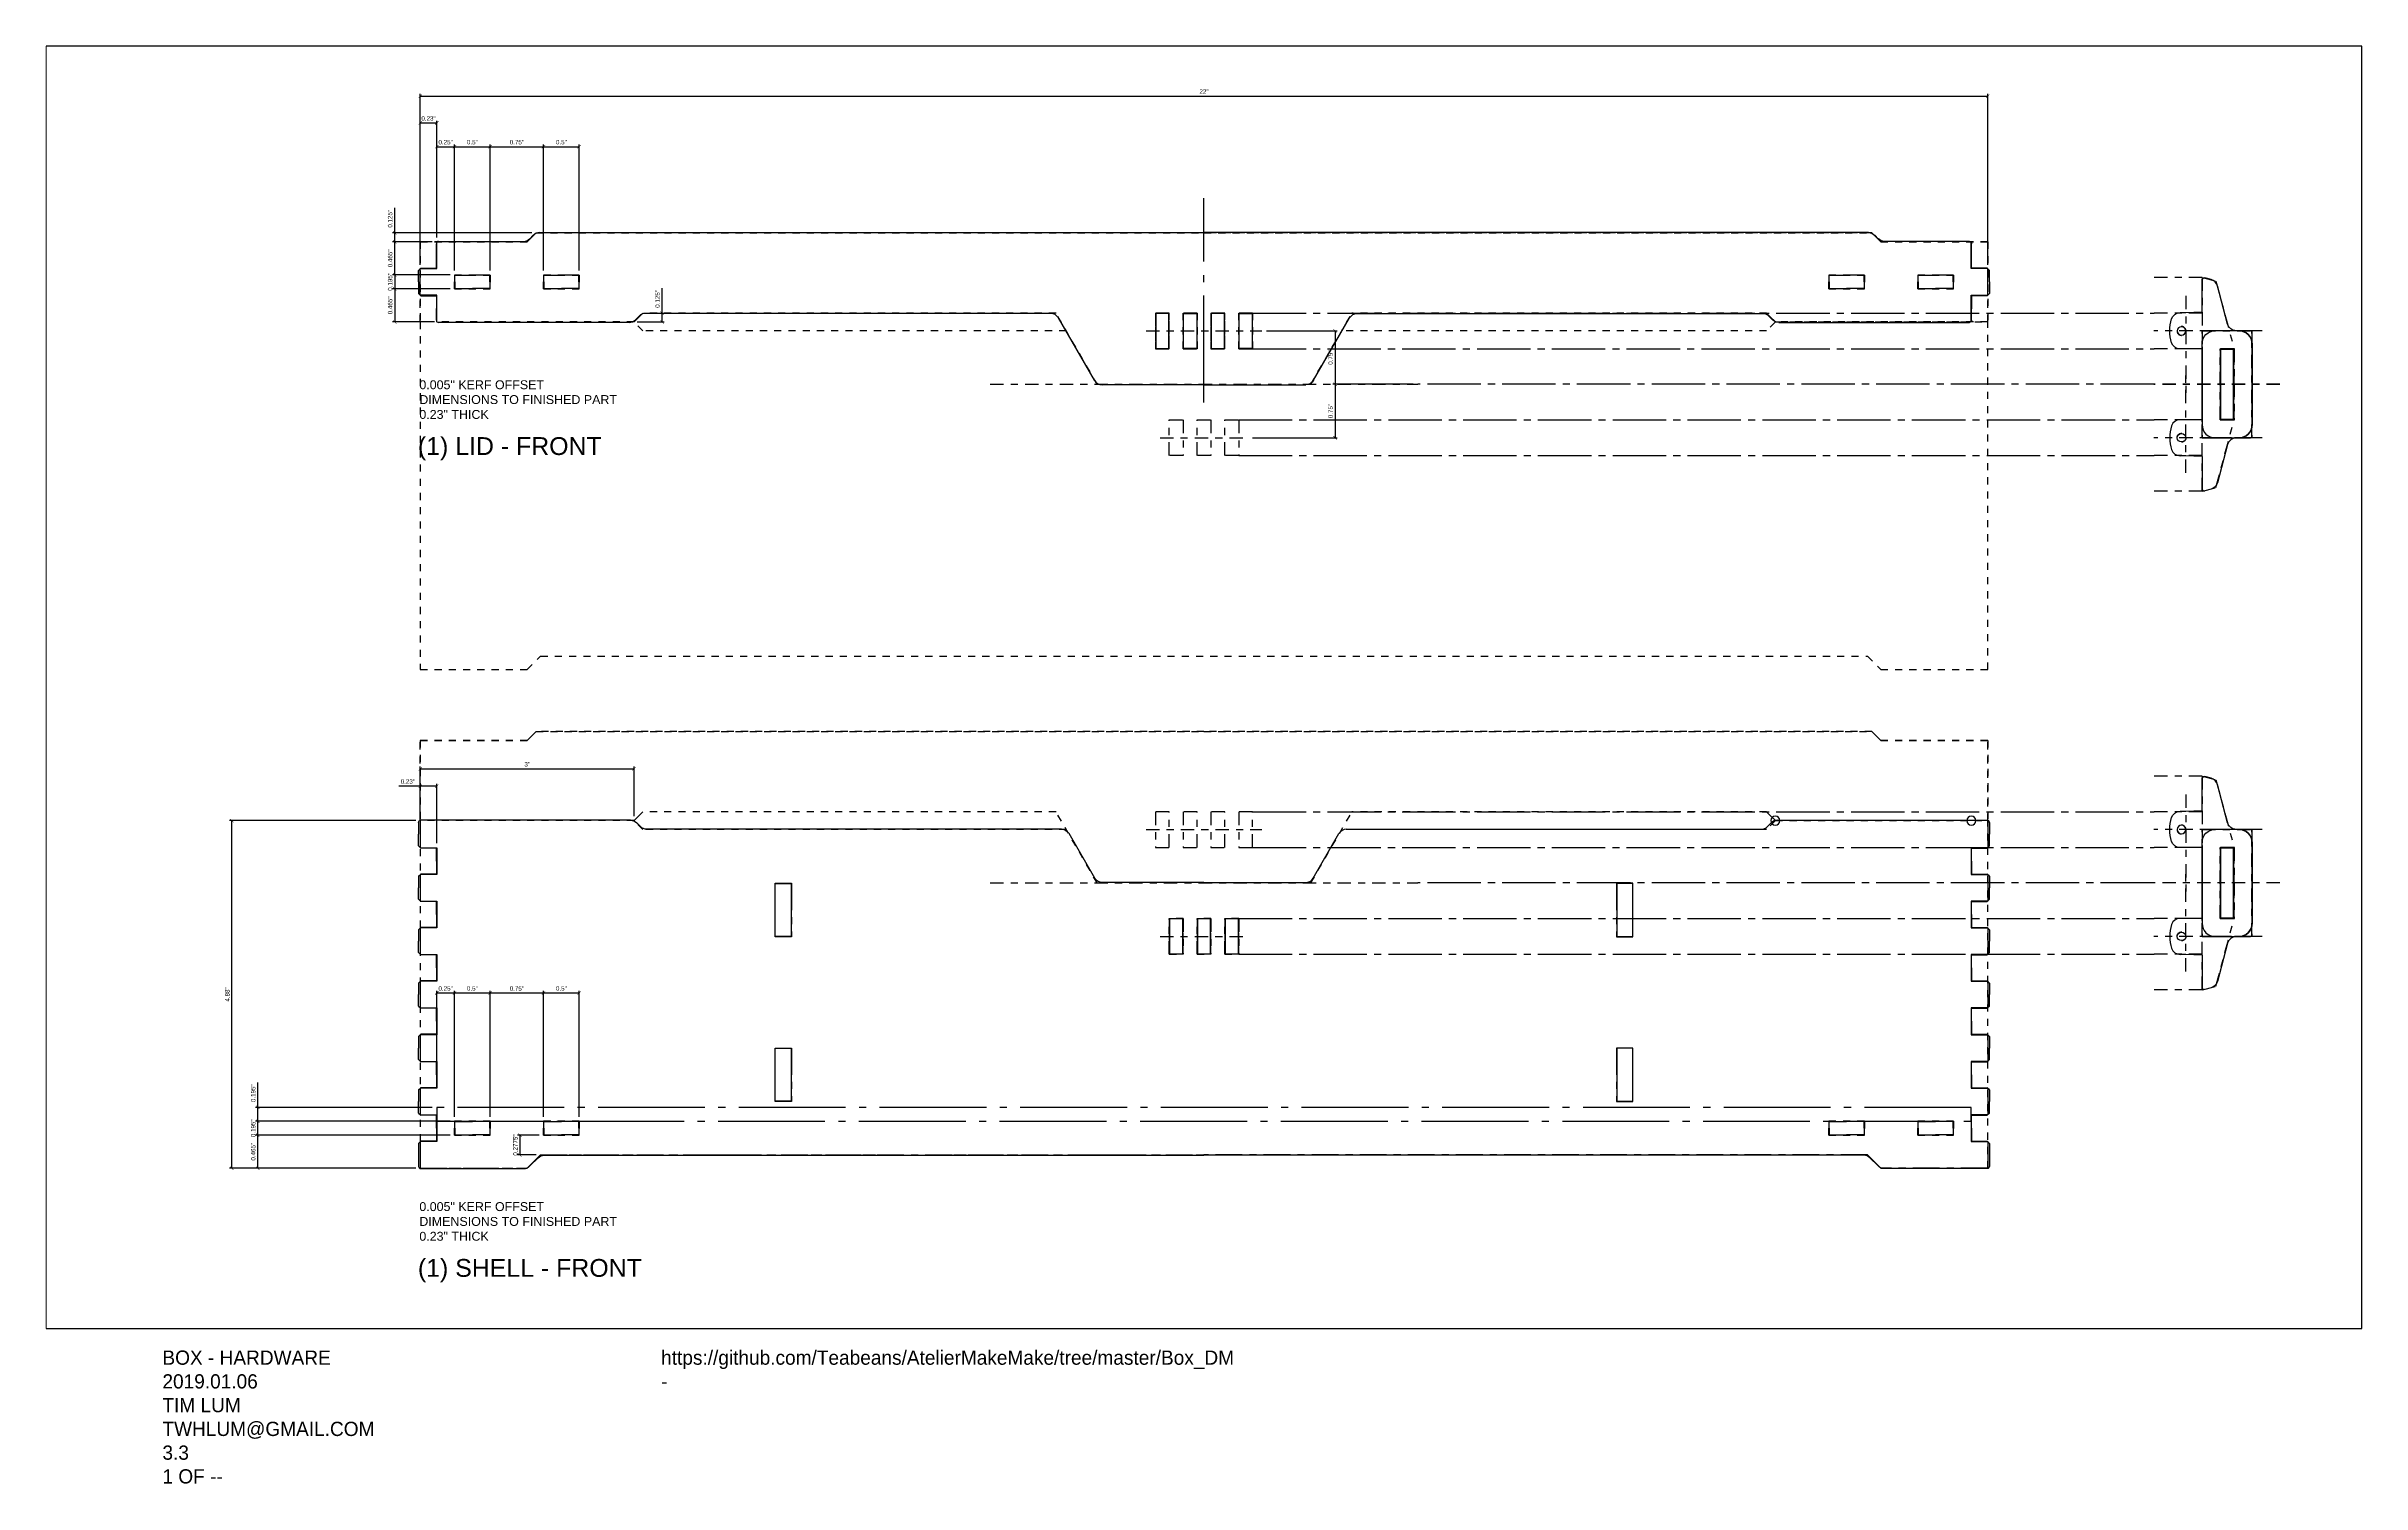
# Paper-space layout 'Elev_Front' of a CAD drawing. Header units: inches. Extents: x 0.8 to 33.2, y 1.1 to 21.2.
# The model-space entities are those that its viewports show. They can reach past a viewport. Long polylines and large blocks are cut down to what shows.
import ezdxf

# ---------------------------------------------------------------- set-up
doc = ezdxf.new("R2010")
doc.units = ezdxf.units.IN
doc.header["$MEASUREMENT"] = 0
doc.linetypes.add('ACAD_ISO04W100', pattern=[30, 24, -3, 0, -3])
doc.linetypes.add('ACAD_ISO07W100', pattern=[3, 0, -3])
doc.layers.get('Defpoints').update_dxf_attribs({"color": 30})
doc.layers.add('ANNO', color=6, linetype='Continuous', lineweight=0)
doc.layers.add('CUT', color=1, linetype='Continuous')
doc.styles.get("Standard").update_dxf_attribs({"font": 'arial.ttf'})
doc.dimstyles.get("Standard").update_dxf_attribs({"dimtxt": 0.0625, "dimasz": 0.046875, "dimexe": 0.03125, "dimexo": 0.0625, "dimgap": 0.03125, "dimtad": 1, "dimdec": 4, "dimdsep": 46, "dimtxsty": 'Standard', "dimblk": 'ARCHTICK', "dimcen": 0.09, "dimadec": 0, "dimazin": 0, "dimtfac": 1, "dimtdec": 4, "dimtofl": 0, "dimtmove": 0, "dimatfit": 3, "dimldrblk": 'DOT', "dimfxl": 1, "dimtolj": 1, "dimtzin": 0, "dimarcsym": 0})

# ---------------------------------------------------------------- blocks, each defined once
blk = doc.blocks.new('BraceHole_Quarter')
at = {"layer": 'CUT', "ltscale": 0.003906}
for p, q in [((-0.25, 0.0935), (0, 0.0935)), ((-0.246, 0), (-0.246, 0.0975))]:
    blk.add_line(p, q, dxfattribs=at)
at = {"layer": 'Defpoints', "linetype": 'ACAD_ISO04W100', "ltscale": 0.003906}
for p, q in [((-0.25, -0.0975), (-0.25, 0.0975)), ((-0.25, 0.0975), (0.25, 0.0975)), ((0.25, 0.0975), (0.25, -0.0975)), ((0.25, -0.0975), (-0.25, -0.0975))]:
    blk.add_line(p, q, dxfattribs=at)
blk = doc.blocks.new('BraceHole')
at = {"color": 0}
blk.add_blockref('BraceHole_Quarter', (0, 0), dxfattribs=at)
at = {"color": 0, "xscale": -1}
blk.add_blockref('BraceHole_Quarter', (0, 0), dxfattribs=at)
at = {"color": 0, "xscale": -1, "rotation": 180}
blk.add_blockref('BraceHole_Quarter', (0, 0), dxfattribs=at)
at = {"color": 0, "rotation": 180}
blk.add_blockref('BraceHole_Quarter', (0, 0), dxfattribs=at)
blk = doc.blocks.new('BraceHoles')
at = {"color": 0}
for p in [(0.5, 0), (1.75, 0)]:
    blk.add_blockref('BraceHole', p, dxfattribs=at)
blk = doc.blocks.new('Dovetail_Half')
for p, q in [((-0.25, 0.21375), (-0.25, 0.375)), ((-0.25, 0.21375), (-0.21875, 0.1825)), ((0, 0.1825), (-0.21875, 0.1825)), ((0, 0), (0, 0.1825))]:
    blk.add_line(p, q)
blk = doc.blocks.new('Bottom_Front_Half')
at = {"layer": 'CUT', "ltscale": 0.015625}
for p, q in [((8.05, 4.885), (10.994, 4.885)), ((1.533, 4.073), (1.894, 4.698)), ((2.002, 4.76), (7.821, 4.76)), ((7.91, 4.797), (7.961, 4.848)), ((11.025, 4.854), (11.025, 4.688)), ((0, 4.01), (1.425, 4.01))]:
    blk.add_line(p, q, dxfattribs=at)
for points in [[(5.793, 3.997), (5.793, 3.253), (6.017, 3.253), (6.017, 3.997)], [(5.793, 1.685), (5.793, 0.941), (6.017, 0.941), (6.017, 1.685)]]:
    blk.add_lwpolyline(points, close=True, dxfattribs=at)
blk.add_lwpolyline([(11.025, 0.188), (11.025, 0.026, -0.414214), (10.994, -0.005), (9.55, -0.005, -0.198912), (9.461, 0.032), (9.347, 0.146, 0.198912), (9.259, 0.183), (0, 0.183)], format="xyb", dxfattribs=at)
for centre, radius, start, end in [((8.05, 4.76), 0.125, 90, 135), ((10.994, 4.854), 0.0312, 0, 90), ((2.002, 4.635), 0.125, 90, 150), ((7.821, 4.885), 0.125, 270, 315), ((1.425, 4.135), 0.125, 270, 330)]:
    blk.add_arc(centre, radius, start, end, dxfattribs=at)
at = {"layer": 'Defpoints', "linetype": 'ACAD_ISO04W100', "ltscale": 0.015625}
for p, q in [((11, 4.88), (11, 4.5)), ((11, 4.5), (10.77, 4.5)), ((10.77, 4.5), (10.77, 4.125)), ((10.77, 4.125), (11, 4.125)), ((11, 4.125), (11, 3.75)), ((11, 3.75), (10.77, 3.75)), ((10.77, 3.75), (10.77, 3.375)), ((10.77, 3.375), (11, 3.375)), ((11, 3.375), (11, 3)), ((11, 3), (10.77, 3)), ((10.77, 3), (10.77, 2.625)), ((10.77, 2.625), (11, 2.625)), ((11, 2.625), (11, 2.25)), ((11, 2.25), (10.77, 2.25)), ((10.77, 2.25), (10.77, 1.875)), ((10.77, 1.875), (11, 1.875)), ((11, 1.875), (11, 1.5)), ((11, 1.5), (10.77, 1.5)), ((10.77, 1.5), (10.77, 1.125)), ((10.77, 1.125), (11, 1.125)), ((11, 1.125), (11, 0.75)), ((11, 0.75), (10.77, 0.75)), ((10.77, 0.75), (10.77, 0.375)), ((10.77, 0.375), (11, 0.375)), ((11, 0.375), (11, 0)), ((9.312, 0.188), (0, 0.188)), ((9.5, 0), (9.312, 0.188)), ((11, 0), (9.5, 0))]:
    blk.add_line(p, q, dxfattribs=at)
for points in [[(5.79, 4), (5.79, 3.25), (6.02, 3.25), (6.02, 4)], [(5.79, 1.688), (5.79, 0.938), (6.02, 0.938), (6.02, 1.688)]]:
    blk.add_lwpolyline(points, close=True, dxfattribs=at)
at = {"xscale": -1}
blk.add_blockref('BraceHoles', (10.77, 0.562), dxfattribs=at)
at = {"layer": 'CUT', "xscale": -1}
for p in [(10.775, 4.313), (10.775, 3.563), (10.775, 2.813), (10.775, 2.063), (10.775, 1.313), (10.775, 0.562)]:
    blk.add_blockref('Dovetail_Half', p, dxfattribs=at)
at = {"layer": 'CUT', "rotation": 180}
for p in [(10.775, 4.313), (10.775, 3.563), (10.775, 2.813), (10.775, 2.063), (10.775, 1.313), (10.775, 0.562)]:
    blk.add_blockref('Dovetail_Half', p, dxfattribs=at)
blk = doc.blocks.new('HingeHole')
at = {"layer": 'CUT', "ltscale": 0.003906}
for p, q in [((-0.0975, 0.495), (0.0975, 0.495)), ((-0.0925, 0), (-0.0925, 0.5)), ((0.0925, 0.5), (0.0925, 0)), ((0.0975, 0.005), (-0.0975, 0.005))]:
    blk.add_line(p, q, dxfattribs=at)
at = {"layer": 'Defpoints', "linetype": 'ACAD_ISO04W100', "ltscale": 0.003906}
for p, q in [((-0.0975, 0), (-0.0975, 0.5)), ((-0.0975, 0.5), (0.0975, 0.5)), ((0.0975, 0.5), (0.0975, 0)), ((0.0975, 0), (-0.0975, 0))]:
    blk.add_line(p, q, dxfattribs=at)
blk = doc.blocks.new('Bottom_Front_Full')
at = {"layer": 'Defpoints'}
for centre in [(-10.77, 4.88), (-8.02, 4.88)]:
    blk.add_circle(centre, 0.0625, dxfattribs=at)
at = {"xscale": -1}
blk.add_blockref('Bottom_Front_Half', (0, 0), dxfattribs=at)
for name, p in [('Bottom_Front_Half', (0, 0)), ('HingeHole', (-0.39, 3.005)), ('HingeHole', (0, 3.005)), ('HingeHole', (0.39, 3.005))]:
    blk.add_blockref(name, p)
blk = doc.blocks.new('Dovetail_Out_Half')
for p, q in [((0.24, 0.1925), (0.24, 0.375)), ((-0.01, 0.16125), (0.02125, 0.1925)), ((-0.01, 0), (-0.01, 0.16125)), ((0.02125, 0.1925), (0.24, 0.1925))]:
    blk.add_line(p, q)
blk = doc.blocks.new('Lid_Front_Half')
at = {"layer": 'CUT'}
for p, q in [((-9.325, 0.005), (0, 0.005)), ((-10.775, -0.313), (-10.775, -0.151)), ((-10.744, -0.12), (-9.554, -0.12)), ((-9.465, -0.083), (-9.414, -0.032)), ((-10.775, -1.224), (-10.775, -1.062)), ((-8.07, -1.255), (-10.744, -1.255)), ((-7.93, -1.167), (-7.981, -1.218)), ((-2.152, -1.13), (-7.841, -1.13)), ((-1.539, -2.068), (-2.044, -1.193)), ((0, -2.13), (-1.431, -2.13))]:
    blk.add_line(p, q, dxfattribs=at)
for centre, radius, start, end in [((-9.325, -0.12), 0.125, 90, 135), ((-10.744, -0.151), 0.0312, 90, 180), ((-9.554, 0.005), 0.125, 270, 315), ((-10.744, -1.224), 0.0312, 180, 270), ((-8.07, -1.13), 0.125, 270, 315), ((-7.841, -1.255), 0.125, 90, 135), ((-2.152, -1.255), 0.125, 30, 90), ((-1.431, -2.005), 0.125, 210, 270)]:
    blk.add_arc(centre, radius, start, end, dxfattribs=at)
at = {"layer": 'Defpoints', "linetype": 'ACAD_ISO04W100', "ltscale": 0.0625}
blk.add_line((0, -2.378), (0, 0.488), dxfattribs=at)
at = {"layer": 'Defpoints', "linetype": 'ACAD_ISO04W100', "ltscale": 0.015625}
for p, q in [((-10.77, -0.5), (-10.77, -0.125)), ((-11, -0.875), (-11, -0.5)), ((-11, -0.5), (-10.77, -0.5)), ((-10.77, -0.875), (-11, -0.875)), ((-10.77, -1.25), (-10.77, -0.875))]:
    blk.add_line(p, q, dxfattribs=at)
at = {"xscale": -1, "rotation": 180}
for name, p in [('BraceHoles', (-10.77, -0.688)), ('HingeHole', (-0.585, -1.125))]:
    blk.add_blockref(name, p, dxfattribs=at)
at = {"rotation": 180}
blk.add_blockref('HingeHole', (-0.195, -1.125), dxfattribs=at)
at = {"layer": 'CUT'}
blk.add_blockref('Dovetail_Out_Half', (-11.015, -0.688), dxfattribs=at)
at = {"layer": 'CUT', "xscale": -1, "rotation": 180}
blk.add_blockref('Dovetail_Out_Half', (-11.015, -0.688), dxfattribs=at)
blk = doc.blocks.new('Lid_Top_Front')
blk.add_blockref('Lid_Front_Half', (0, 1.25))
at = {"xscale": -1}
blk.add_blockref('Lid_Front_Half', (0, 1.25), dxfattribs=at)
blk = doc.blocks.new('_ArchTick')
at = {"color": 0, "linetype": 'ByBlock', "const_width": 0.15}
blk.add_lwpolyline([(-0.5, -0.5), (0.5, 0.5)], dxfattribs=at)
blk = doc.blocks.new('*D1053')
at = {"layer": 'ANNO', "color": 0, "lineweight": -2, "transparency": 16777216}
for p, q in [((1, 47.943), (1, 50.333)), ((1, 50.302), (23, 50.302)), ((23, 47.943), (23, 50.333))]:
    blk.add_line(p, q, dxfattribs=at)
at = {"layer": 'Defpoints', "color": 0, "transparency": 16777216}
for p in [(23, 50.302), (1, 47.88), (23, 47.88)]:
    blk.add_point(p, dxfattribs=at)
at = {"layer": 'ANNO', "color": 0, "lineweight": -2, "transparency": 16777216, "xscale": 0.046875, "yscale": 0.046875, "zscale": 0.046875, "rotation": 180}
blk.add_blockref('_ArchTick', (1, 50.302), dxfattribs=at)
at = {"layer": 'ANNO', "color": 0, "lineweight": -2, "transparency": 16777216, "xscale": 0.046875, "yscale": 0.046875, "zscale": 0.046875}
blk.add_blockref('_ArchTick', (23, 50.302), dxfattribs=at)
at = {"layer": 'ANNO', "color": 0, "transparency": 16777216, "insert": (12, 50.365), "char_height": 0.0625, "attachment_point": 5}
blk.add_mtext('\\A1;22"', dxfattribs=at)
blk = doc.blocks.new('_Dot')
at = {"color": 0, "linetype": 'ByBlock', "lineweight": -2}
blk.add_line((-0.5, 0), (-1, 0), dxfattribs=at)
at = {"color": 0, "linetype": 'ByBlock', "const_width": 0.5}
blk.add_lwpolyline([(-0.25, 0, 1), (0.25, 0, 1)], format="xyb", close=True, dxfattribs=at)
blk = doc.blocks.new('*D1054')
at = {"layer": 'ANNO', "color": 0, "lineweight": -2, "transparency": 16777216}
for p, q in [((1, 47.941), (1, 49.955)), ((1, 49.924), (1.23, 49.924)), ((1.23, 48.318), (1.23, 49.955))]:
    blk.add_line(p, q, dxfattribs=at)
at = {"layer": 'Defpoints', "color": 0, "transparency": 16777216}
for p in [(1.23, 49.924), (1.23, 48.255), (1, 47.879)]:
    blk.add_point(p, dxfattribs=at)
at = {"layer": 'ANNO', "color": 0, "lineweight": -2, "transparency": 16777216, "xscale": 0.046875, "yscale": 0.046875, "zscale": 0.046875, "rotation": 180}
blk.add_blockref('_ArchTick', (1, 49.924), dxfattribs=at)
at = {"layer": 'ANNO', "color": 0, "lineweight": -2, "transparency": 16777216, "xscale": 0.046875, "yscale": 0.046875, "zscale": 0.046875}
blk.add_blockref('_ArchTick', (1.23, 49.924), dxfattribs=at)
at = {"layer": 'ANNO', "color": 0, "transparency": 16777216, "insert": (1.115, 49.987), "char_height": 0.0625, "attachment_point": 5}
blk.add_mtext('\\A1;0.23"', dxfattribs=at)
blk = doc.blocks.new('*D1055')
at = {"layer": 'ANNO', "color": 0, "lineweight": -2, "transparency": 16777216}
for p, q in [((1.23, 48.318), (1.23, 49.622)), ((1.23, 49.591), (1.48, 49.591)), ((1.48, 47.853), (1.48, 49.622))]:
    blk.add_line(p, q, dxfattribs=at)
at = {"layer": 'Defpoints', "color": 0, "transparency": 16777216}
for p in [(1.48, 49.591), (1.23, 48.255), (1.48, 47.79)]:
    blk.add_point(p, dxfattribs=at)
at = {"layer": 'ANNO', "color": 0, "lineweight": -2, "transparency": 16777216, "xscale": 0.046875, "yscale": 0.046875, "zscale": 0.046875, "rotation": 180}
blk.add_blockref('_ArchTick', (1.23, 49.591), dxfattribs=at)
at = {"layer": 'ANNO', "color": 0, "lineweight": -2, "transparency": 16777216, "xscale": 0.046875, "yscale": 0.046875, "zscale": 0.046875}
blk.add_blockref('_ArchTick', (1.48, 49.591), dxfattribs=at)
at = {"layer": 'ANNO', "color": 0, "transparency": 16777216, "insert": (1.355, 49.654), "char_height": 0.0625, "attachment_point": 5}
blk.add_mtext('\\A1;0.25"', dxfattribs=at)
blk = doc.blocks.new('*D1056')
at = {"layer": 'ANNO', "color": 0, "lineweight": -2, "transparency": 16777216}
for p, q in [((1.48, 47.853), (1.48, 49.622)), ((1.48, 49.591), (1.98, 49.591)), ((1.98, 47.853), (1.98, 49.622))]:
    blk.add_line(p, q, dxfattribs=at)
at = {"layer": 'Defpoints', "color": 0, "transparency": 16777216}
for p in [(1.98, 49.591), (1.48, 47.79), (1.98, 47.79)]:
    blk.add_point(p, dxfattribs=at)
at = {"layer": 'ANNO', "color": 0, "lineweight": -2, "transparency": 16777216, "xscale": 0.046875, "yscale": 0.046875, "zscale": 0.046875, "rotation": 180}
blk.add_blockref('_ArchTick', (1.48, 49.591), dxfattribs=at)
at = {"layer": 'ANNO', "color": 0, "lineweight": -2, "transparency": 16777216, "xscale": 0.046875, "yscale": 0.046875, "zscale": 0.046875}
blk.add_blockref('_ArchTick', (1.98, 49.591), dxfattribs=at)
at = {"layer": 'ANNO', "color": 0, "transparency": 16777216, "insert": (1.73, 49.654), "char_height": 0.0625, "attachment_point": 5}
blk.add_mtext('\\A1;0.5"', dxfattribs=at)
blk = doc.blocks.new('*D1057')
at = {"layer": 'ANNO', "color": 0, "lineweight": -2, "transparency": 16777216}
for p, q in [((1.98, 47.853), (1.98, 49.622)), ((1.98, 49.591), (2.73, 49.591)), ((2.73, 47.853), (2.73, 49.622))]:
    blk.add_line(p, q, dxfattribs=at)
at = {"layer": 'Defpoints', "color": 0, "transparency": 16777216}
for p in [(2.73, 49.591), (1.98, 47.79), (2.73, 47.79)]:
    blk.add_point(p, dxfattribs=at)
at = {"layer": 'ANNO', "color": 0, "lineweight": -2, "transparency": 16777216, "xscale": 0.046875, "yscale": 0.046875, "zscale": 0.046875, "rotation": 180}
blk.add_blockref('_ArchTick', (1.98, 49.591), dxfattribs=at)
at = {"layer": 'ANNO', "color": 0, "lineweight": -2, "transparency": 16777216, "xscale": 0.046875, "yscale": 0.046875, "zscale": 0.046875}
blk.add_blockref('_ArchTick', (2.73, 49.591), dxfattribs=at)
at = {"layer": 'ANNO', "color": 0, "transparency": 16777216, "insert": (2.355, 49.654), "char_height": 0.0625, "attachment_point": 5}
blk.add_mtext('\\A1;0.75"', dxfattribs=at)
blk = doc.blocks.new('*D1058')
at = {"layer": 'ANNO', "color": 0, "lineweight": -2, "transparency": 16777216}
for p, q in [((2.73, 47.853), (2.73, 49.622)), ((2.73, 49.591), (3.23, 49.591)), ((3.23, 47.853), (3.23, 49.622))]:
    blk.add_line(p, q, dxfattribs=at)
at = {"layer": 'Defpoints', "color": 0, "transparency": 16777216}
for p in [(3.23, 49.591), (2.73, 47.79), (3.23, 47.79)]:
    blk.add_point(p, dxfattribs=at)
at = {"layer": 'ANNO', "color": 0, "lineweight": -2, "transparency": 16777216, "xscale": 0.046875, "yscale": 0.046875, "zscale": 0.046875, "rotation": 180}
blk.add_blockref('_ArchTick', (2.73, 49.591), dxfattribs=at)
at = {"layer": 'ANNO', "color": 0, "lineweight": -2, "transparency": 16777216, "xscale": 0.046875, "yscale": 0.046875, "zscale": 0.046875}
blk.add_blockref('_ArchTick', (3.23, 49.591), dxfattribs=at)
at = {"layer": 'ANNO', "color": 0, "transparency": 16777216, "insert": (2.98, 49.654), "char_height": 0.0625, "attachment_point": 5}
blk.add_mtext('\\A1;0.5"', dxfattribs=at)
blk = doc.blocks.new('*D1059')
at = {"layer": 'ANNO', "color": 0, "lineweight": -2, "transparency": 16777216}
for p, q in [((1.417, 47.79), (0.608, 47.79)), ((0.64, 47.79), (0.64, 47.595)), ((1.417, 47.595), (0.608, 47.595))]:
    blk.add_line(p, q, dxfattribs=at)
at = {"layer": 'Defpoints', "color": 0, "transparency": 16777216}
for p in [(1.48, 47.79), (0.64, 47.595), (1.48, 47.595)]:
    blk.add_point(p, dxfattribs=at)
at = {"layer": 'ANNO', "color": 0, "lineweight": -2, "transparency": 16777216, "xscale": 0.046875, "yscale": 0.046875, "zscale": 0.046875}
for p, rotation in [((0.64, 47.79), 90), ((0.64, 47.595), 270)]:
    blk.add_blockref('_ArchTick', p, dxfattribs=dict(at, rotation=rotation))
at = {"layer": 'ANNO', "color": 0, "transparency": 16777216, "insert": (0.576, 47.693), "char_height": 0.0625, "attachment_point": 5, "rotation": 90}
blk.add_mtext('\\A1;0.195"', dxfattribs=at)
blk = doc.blocks.new('*D1060')
at = {"layer": 'ANNO', "color": 0, "lineweight": -2, "transparency": 16777216}
for p, q in [((1.417, 47.595), (0.608, 47.595)), ((0.64, 47.595), (0.64, 47.13)), ((1.167, 47.13), (0.608, 47.13))]:
    blk.add_line(p, q, dxfattribs=at)
at = {"layer": 'Defpoints', "color": 0, "transparency": 16777216}
for p in [(1.48, 47.595), (0.64, 47.13), (1.23, 47.13)]:
    blk.add_point(p, dxfattribs=at)
at = {"layer": 'ANNO', "color": 0, "lineweight": -2, "transparency": 16777216, "xscale": 0.046875, "yscale": 0.046875, "zscale": 0.046875}
for p, rotation in [((0.64, 47.595), 90), ((0.64, 47.13), 270)]:
    blk.add_blockref('_ArchTick', p, dxfattribs=dict(at, rotation=rotation))
at = {"layer": 'ANNO', "color": 0, "transparency": 16777216, "insert": (0.576, 47.363), "char_height": 0.0625, "attachment_point": 5, "rotation": 90}
blk.add_mtext('\\A1;0.465"', dxfattribs=at)
blk = doc.blocks.new('*D1061')
at = {"layer": 'ANNO', "color": 0, "lineweight": -2, "transparency": 16777216}
for p, q in [((1.167, 48.255), (0.608, 48.255)), ((0.64, 47.79), (0.64, 48.255)), ((1.417, 47.79), (0.608, 47.79))]:
    blk.add_line(p, q, dxfattribs=at)
at = {"layer": 'Defpoints', "color": 0, "transparency": 16777216}
for p in [(0.64, 48.255), (1.23, 48.255), (1.48, 47.79)]:
    blk.add_point(p, dxfattribs=at)
at = {"layer": 'ANNO', "color": 0, "lineweight": -2, "transparency": 16777216, "xscale": 0.046875, "yscale": 0.046875, "zscale": 0.046875}
for p, rotation in [((0.64, 48.255), 90), ((0.64, 47.79), 270)]:
    blk.add_blockref('_ArchTick', p, dxfattribs=dict(at, rotation=rotation))
at = {"layer": 'ANNO', "color": 0, "transparency": 16777216, "insert": (0.576, 48.023), "char_height": 0.0625, "attachment_point": 5, "rotation": 90}
blk.add_mtext('\\A1;0.465"', dxfattribs=at)
blk = doc.blocks.new('Clasp_Footprint')
at = {"layer": 'Defpoints', "linetype": 'ACAD_ISO04W100', "ltscale": 0.007812}
for p, q in [((-0.8125, 0.75), (0.8125, 0.75)), ((-3, 0), (3, 0)), ((-0.6175, -0.75), (0.6175, -0.75))]:
    blk.add_line(p, q, dxfattribs=at)
for points in [[(-0.4875, 1), (-0.6825, 1), (-0.6825, 0.5), (-0.4875, 0.5), (-0.4875, 1)], [(-0.0975, 1), (-0.2925, 1), (-0.2925, 0.5), (-0.0975, 0.5), (-0.0975, 1)], [(0.2925, 1), (0.0975, 1), (0.0975, 0.5), (0.2925, 0.5), (0.2925, 1)], [(0.6825, 1), (0.4875, 1), (0.4875, 0.5), (0.6825, 0.5), (0.6825, 1)], [(-0.2925, -1), (-0.4875, -1), (-0.4875, -0.5), (-0.2925, -0.5), (-0.2925, -1)], [(0.0975, -1), (-0.0975, -1), (-0.0975, -0.5), (0.0975, -0.5), (0.0975, -1)], [(0.4875, -1), (0.2925, -1), (0.2925, -0.5), (0.4875, -0.5), (0.4875, -1)]]:
    blk.add_lwpolyline(points, dxfattribs=at)
blk = doc.blocks.new('Elev_Front_Guide')
at = {"layer": 'Defpoints', "linetype": 'ACAD_ISO07W100', "ltscale": 0.015625}
for p, q in [((-11, 6.005), (-9.5, 6.005)), ((-11, 4.88), (-11, 6.005)), ((-9.5, 6.005), (-11, 6.005)), ((-11, 6.005), (-11, 4.88)), ((-9.5, 6.005), (-9.375, 6.13)), ((-9.375, 6.13), (-9.5, 6.005)), ((-9.375, 6.13), (0, 6.13)), ((0, 6.13), (-9.375, 6.13)), ((0, 6.13), (9.375, 6.13)), ((9.375, 6.13), (0, 6.13)), ((9.375, 6.13), (9.5, 6.005)), ((9.5, 6.005), (9.375, 6.13)), ((9.5, 6.005), (11, 6.005)), ((11, 6.005), (9.5, 6.005)), ((11, 6.005), (11, 4.88)), ((11, 4.88), (11, 6.005)), ((-8, 4.88), (-11, 4.88)), ((-11, 4.88), (-11, 0)), ((-7.875, 5.005), (-8, 4.88)), ((-8, 4.88), (-7.875, 5.005)), ((-7.875, 4.755), (-8, 4.88)), ((-2.077, 5.005), (-7.875, 5.005)), ((-1.5, 4.005), (-2.077, 5.005)), ((1.5, 4.005), (2.077, 5.005)), ((7.895, 5.005), (2.077, 5.005)), ((8.02, 4.88), (7.895, 5.005)), ((7.895, 5.005), (8.02, 4.88)), ((8.02, 4.88), (7.895, 4.755)), ((11, 4.88), (8.02, 4.88)), ((8.02, 4.88), (11, 4.88)), ((11, 4.88), (8.02, 4.88)), ((11, 0), (11, 4.88)), ((-1.933, 4.755), (-7.875, 4.755)), ((7.895, 4.755), (1.933, 4.755)), ((-11, 0), (-9.5, 0)), ((-9.5, 0), (-9.312, 0.188)), ((-9.312, 0.188), (9.312, 0.188)), ((9.312, 0.188), (9.5, 0)), ((9.5, 0), (11, 0))]:
    blk.add_line(p, q, dxfattribs=at)
blk.add_blockref('Clasp_Footprint', (0, 4.005))
blk = doc.blocks.new('*D1066')
at = {"layer": 'ANNO', "color": 0, "lineweight": -2, "transparency": 16777216}
for p, q in [((0.64, 48.38), (0.64, 48.731)), ((2.563, 48.38), (0.608, 48.38)), ((1.167, 48.255), (0.608, 48.255)), ((0.64, 48.255), (0.64, 48.38))]:
    blk.add_line(p, q, dxfattribs=at)
at = {"layer": 'Defpoints', "color": 0, "transparency": 16777216}
for p in [(0.64, 48.38), (1.23, 48.255), (2.625, 48.38)]:
    blk.add_point(p, dxfattribs=at)
at = {"layer": 'ANNO', "color": 0, "lineweight": -2, "transparency": 16777216, "xscale": 0.046875, "yscale": 0.046875, "zscale": 0.046875}
for p, rotation in [((0.64, 48.38), 90), ((0.64, 48.255), 270)]:
    blk.add_blockref('_ArchTick', p, dxfattribs=dict(at, rotation=rotation))
at = {"layer": 'ANNO', "color": 0, "transparency": 16777216, "insert": (0.576, 48.579), "char_height": 0.0625, "attachment_point": 5, "rotation": 90}
blk.add_mtext('\\A1;0.125"', dxfattribs=at)
blk = doc.blocks.new('*D1067')
at = {"layer": 'ANNO', "color": 0, "lineweight": -2, "transparency": 16777216}
for p, q in [((4.393, 47.255), (4.393, 47.606)), ((4.043, 47.13), (4.424, 47.13)), ((4.167, 47.255), (4.424, 47.255)), ((4.393, 47.13), (4.393, 47.255))]:
    blk.add_line(p, q, dxfattribs=at)
at = {"layer": 'Defpoints', "color": 0, "transparency": 16777216}
for p in [(3.98, 47.13), (4.105, 47.255), (4.393, 47.255)]:
    blk.add_point(p, dxfattribs=at)
at = {"layer": 'ANNO', "color": 0, "lineweight": -2, "transparency": 16777216, "xscale": 0.046875, "yscale": 0.046875, "zscale": 0.046875}
for p, rotation in [((4.393, 47.255), 90), ((4.393, 47.13), 270)]:
    blk.add_blockref('_ArchTick', p, dxfattribs=dict(at, rotation=rotation))
at = {"layer": 'ANNO', "color": 0, "transparency": 16777216, "insert": (4.33, 47.454), "char_height": 0.0625, "attachment_point": 5, "rotation": 90}
blk.add_mtext('\\A1;0.125"', dxfattribs=at)
blk = doc.blocks.new('*D1068')
at = {"layer": 'ANNO', "color": 0, "lineweight": -2, "transparency": 16777216}
for p, q in [((12.875, 47.005), (13.871, 47.005)), ((13.84, 47.005), (13.84, 46.255)), ((14.937, 46.255), (13.808, 46.255))]:
    blk.add_line(p, q, dxfattribs=at)
at = {"layer": 'Defpoints', "color": 0, "transparency": 16777216}
for p in [(12.812, 47.005), (13.84, 46.255), (15, 46.255)]:
    blk.add_point(p, dxfattribs=at)
at = {"layer": 'ANNO', "color": 0, "lineweight": -2, "transparency": 16777216, "xscale": 0.046875, "yscale": 0.046875, "zscale": 0.046875}
for p, rotation in [((13.84, 47.005), 90), ((13.84, 46.255), 270)]:
    blk.add_blockref('_ArchTick', p, dxfattribs=dict(at, rotation=rotation))
at = {"layer": 'ANNO', "color": 0, "transparency": 16777216, "insert": (13.776, 46.63), "char_height": 0.0625, "attachment_point": 5, "rotation": 90}
blk.add_mtext('\\A1;0.75"', dxfattribs=at)
blk = doc.blocks.new('*D1069')
at = {"layer": 'ANNO', "color": 0, "lineweight": -2, "transparency": 16777216}
for p, q in [((14.937, 46.255), (13.808, 46.255)), ((13.84, 46.255), (13.84, 45.505)), ((12.68, 45.505), (13.871, 45.505))]:
    blk.add_line(p, q, dxfattribs=at)
at = {"layer": 'Defpoints', "color": 0, "transparency": 16777216}
for p in [(15, 46.255), (12.617, 45.505), (13.84, 45.505)]:
    blk.add_point(p, dxfattribs=at)
at = {"layer": 'ANNO', "color": 0, "lineweight": -2, "transparency": 16777216, "xscale": 0.046875, "yscale": 0.046875, "zscale": 0.046875}
for p, rotation in [((13.84, 46.255), 90), ((13.84, 45.505), 270)]:
    blk.add_blockref('_ArchTick', p, dxfattribs=dict(at, rotation=rotation))
at = {"layer": 'ANNO', "color": 0, "transparency": 16777216, "insert": (13.776, 45.88), "char_height": 0.0625, "attachment_point": 5, "rotation": 90}
blk.add_mtext('\\A1;0.75"', dxfattribs=at)
blk = doc.blocks.new('*D1070')
at = {"layer": 'ANNO', "color": 0, "lineweight": -2, "transparency": 16777216}
for p, q in [((0.937, 40.13), (-1.677, 40.13)), ((-1.646, 35.25), (-1.646, 40.13)), ((0.937, 35.25), (-1.677, 35.25))]:
    blk.add_line(p, q, dxfattribs=at)
at = {"layer": 'Defpoints', "color": 0, "transparency": 16777216}
for p in [(-1.646, 40.13), (1, 40.13), (1, 35.25)]:
    blk.add_point(p, dxfattribs=at)
at = {"layer": 'ANNO', "color": 0, "lineweight": -2, "transparency": 16777216, "xscale": 0.046875, "yscale": 0.046875, "zscale": 0.046875}
for p, rotation in [((-1.646, 40.13), 90), ((-1.646, 35.25), 270)]:
    blk.add_blockref('_ArchTick', p, dxfattribs=dict(at, rotation=rotation))
at = {"layer": 'ANNO', "color": 0, "transparency": 16777216, "insert": (-1.709, 37.69), "char_height": 0.0625, "attachment_point": 5, "rotation": 90}
blk.add_mtext('\\A1;4.88"', dxfattribs=at)
blk = doc.blocks.new('*D1071')
at = {"layer": 'ANNO', "color": 0, "lineweight": -2, "transparency": 16777216}
for p, q in [((1.417, 35.715), (-1.313, 35.715)), ((-1.282, 35.25), (-1.282, 35.715)), ((0.938, 35.25), (-1.313, 35.25))]:
    blk.add_line(p, q, dxfattribs=at)
at = {"layer": 'Defpoints', "color": 0, "transparency": 16777216}
for p in [(-1.282, 35.715), (1.48, 35.715), (1, 35.25)]:
    blk.add_point(p, dxfattribs=at)
at = {"layer": 'ANNO', "color": 0, "lineweight": -2, "transparency": 16777216, "xscale": 0.046875, "yscale": 0.046875, "zscale": 0.046875}
for p, rotation in [((-1.282, 35.715), 90), ((-1.282, 35.25), 270)]:
    blk.add_blockref('_ArchTick', p, dxfattribs=dict(at, rotation=rotation))
at = {"layer": 'ANNO', "color": 0, "transparency": 16777216, "insert": (-1.345, 35.482), "char_height": 0.0625, "attachment_point": 5, "rotation": 90}
blk.add_mtext('\\A1;0.465"', dxfattribs=at)
blk = doc.blocks.new('*D1072')
at = {"layer": 'ANNO', "color": 0, "lineweight": -2, "transparency": 16777216}
for p, q in [((1.417, 35.91), (-1.313, 35.91)), ((-1.282, 35.715), (-1.282, 35.91)), ((1.417, 35.715), (-1.313, 35.715))]:
    blk.add_line(p, q, dxfattribs=at)
at = {"layer": 'Defpoints', "color": 0, "transparency": 16777216}
for p in [(-1.282, 35.91), (1.48, 35.91), (1.48, 35.715)]:
    blk.add_point(p, dxfattribs=at)
at = {"layer": 'ANNO', "color": 0, "lineweight": -2, "transparency": 16777216, "xscale": 0.046875, "yscale": 0.046875, "zscale": 0.046875}
for p, rotation in [((-1.282, 35.91), 90), ((-1.282, 35.715), 270)]:
    blk.add_blockref('_ArchTick', p, dxfattribs=dict(at, rotation=rotation))
at = {"layer": 'ANNO', "color": 0, "transparency": 16777216, "insert": (-1.345, 35.812), "char_height": 0.0625, "attachment_point": 5, "rotation": 90}
blk.add_mtext('\\A1;0.195"', dxfattribs=at)
blk = doc.blocks.new('*D1073')
at = {"layer": 'ANNO', "color": 0, "lineweight": -2, "transparency": 16777216}
for p, q in [((2.667, 35.715), (2.366, 35.715)), ((2.625, 35.438), (2.366, 35.438)), ((2.397, 35.715), (2.397, 35.438))]:
    blk.add_line(p, q, dxfattribs=at)
at = {"layer": 'Defpoints', "color": 0, "transparency": 16777216}
for p in [(2.397, 35.438), (2.688, 35.438), (2.73, 35.715)]:
    blk.add_point(p, dxfattribs=at)
at = {"layer": 'ANNO', "color": 0, "lineweight": -2, "transparency": 16777216, "xscale": 0.046875, "yscale": 0.046875, "zscale": 0.046875}
for p, rotation in [((2.397, 35.715), 90), ((2.397, 35.438), 270)]:
    blk.add_blockref('_ArchTick', p, dxfattribs=dict(at, rotation=rotation))
at = {"layer": 'ANNO', "color": 0, "transparency": 16777216, "insert": (2.334, 35.576), "char_height": 0.0625, "attachment_point": 5, "rotation": 90}
blk.add_mtext('\\A1;0.2775"', dxfattribs=at)
blk = doc.blocks.new('*D1074')
at = {"layer": 'ANNO', "color": 0, "lineweight": -2, "transparency": 16777216}
for p, q in [((-1.282, 36.105), (-1.282, 36.456)), ((1.168, 36.105), (-1.313, 36.105)), ((-1.282, 35.91), (-1.282, 36.105)), ((1.417, 35.91), (-1.313, 35.91))]:
    blk.add_line(p, q, dxfattribs=at)
at = {"layer": 'Defpoints', "color": 0, "transparency": 16777216}
for p in [(-1.282, 36.105), (1.23, 36.105), (1.48, 35.91)]:
    blk.add_point(p, dxfattribs=at)
at = {"layer": 'ANNO', "color": 0, "lineweight": -2, "transparency": 16777216, "xscale": 0.046875, "yscale": 0.046875, "zscale": 0.046875}
for p, rotation in [((-1.282, 36.105), 90), ((-1.282, 35.91), 270)]:
    blk.add_blockref('_ArchTick', p, dxfattribs=dict(at, rotation=rotation))
at = {"layer": 'ANNO', "color": 0, "transparency": 16777216, "insert": (-1.345, 36.304), "char_height": 0.0625, "attachment_point": 5, "rotation": 90}
blk.add_mtext('\\A1;0.195"', dxfattribs=at)
blk = doc.blocks.new('*D1075')
at = {"layer": 'ANNO', "color": 0, "lineweight": -2, "transparency": 16777216}
for p, q in [((1, 40.193), (1, 40.647)), ((1.23, 39.812), (1.23, 40.647)), ((1, 40.615), (0.697, 40.615)), ((1.23, 40.615), (1, 40.615))]:
    blk.add_line(p, q, dxfattribs=at)
at = {"layer": 'Defpoints', "color": 0, "transparency": 16777216}
for p in [(1, 40.615), (1, 40.13), (1.23, 39.75)]:
    blk.add_point(p, dxfattribs=at)
at = {"layer": 'ANNO', "color": 0, "lineweight": -2, "transparency": 16777216, "xscale": 0.046875, "yscale": 0.046875, "zscale": 0.046875, "rotation": 180}
blk.add_blockref('_ArchTick', (1, 40.615), dxfattribs=at)
at = {"layer": 'ANNO', "color": 0, "lineweight": -2, "transparency": 16777216, "xscale": 0.046875, "yscale": 0.046875, "zscale": 0.046875}
blk.add_blockref('_ArchTick', (1.23, 40.615), dxfattribs=at)
at = {"layer": 'ANNO', "color": 0, "transparency": 16777216, "insert": (0.825, 40.679), "char_height": 0.0625, "attachment_point": 5}
blk.add_mtext('\\A1;0.23"', dxfattribs=at)
blk = doc.blocks.new('*D1076')
at = {"layer": 'ANNO', "color": 0, "lineweight": -2, "transparency": 16777216}
for p, q in [((1, 40.193), (1, 40.889)), ((1, 40.858), (4, 40.858)), ((4, 40.193), (4, 40.889))]:
    blk.add_line(p, q, dxfattribs=at)
at = {"layer": 'Defpoints', "color": 0, "transparency": 16777216}
for p in [(4, 40.858), (1, 40.13), (4, 40.13)]:
    blk.add_point(p, dxfattribs=at)
at = {"layer": 'ANNO', "color": 0, "lineweight": -2, "transparency": 16777216, "xscale": 0.046875, "yscale": 0.046875, "zscale": 0.046875, "rotation": 180}
blk.add_blockref('_ArchTick', (1, 40.858), dxfattribs=at)
at = {"layer": 'ANNO', "color": 0, "lineweight": -2, "transparency": 16777216, "xscale": 0.046875, "yscale": 0.046875, "zscale": 0.046875}
blk.add_blockref('_ArchTick', (4, 40.858), dxfattribs=at)
at = {"layer": 'ANNO', "color": 0, "transparency": 16777216, "insert": (2.5, 40.921), "char_height": 0.0625, "attachment_point": 5}
blk.add_mtext('\\A1;3"', dxfattribs=at)
blk = doc.blocks.new('Latch_Mid')
at = {"layer": 'CUT', "ltscale": 0.007812}
for p, q in [((0.253, 0.919), (0.253, 1.369)), ((0.253, 0.919), (0.49, 0.909)), ((0.48, 0.909), (0.562, 0.909)), ((0.253, 0.403), (0.49, 0.403)), ((0.48, 0.403), (0.562, 0.403))]:
    blk.add_line(p, q, dxfattribs=at)
blk.add_lwpolyline([(0.253, 0.403), (0.253, -0.659, -0.414214), (0.066, -0.847), (-0.261, -0.847, -0.414214), (-0.448, -0.659), (-0.448, 0.472, -0.414214), (-0.261, 0.659), (-0.226, 0.659, 0.339454), (-0.105, 0.752), (0.038, 1.288, -0.267949), (0.127, 1.376), (0.214, 1.4)], format="xyb", dxfattribs=at)
at = {"layer": 'CUT'}
blk.add_lwpolyline([(-0.19, -0.573), (-0.19, 0.386, -0.414214), (-0.174, 0.401), (-0.021, 0.401, -0.414214), (-0.005, 0.386), (-0.005, -0.573, -0.414214), (-0.021, -0.589), (-0.174, -0.589, -0.414214)], format="xyb", close=True, dxfattribs=at)
at = {"layer": 'CUT', "ltscale": 0.003906}
blk.add_circle((0.542, 0.656), 0.0595, dxfattribs=at)
at = {"layer": 'CUT', "ltscale": 0.007812}
for centre, radius, start, end in [((0.222, 1.369), 0.0312, 0, 105), ((0.562, 0.784), 0.125, 18.3655, 90), ((0.177, 0.656), 0.531, 341.6345, 18.3655), ((0.562, 0.528), 0.125, 270, 341.6345)]:
    blk.add_arc(centre, radius, start, end, dxfattribs=at)
at = {"layer": 'Defpoints', "linetype": 'ACAD_ISO04W100', "ltscale": 0.007812}
for p, q in [((0.059, 1.355), (-0.195, 0.406)), ((0.25, 1.406), (0.059, 1.355)), ((0.25, 1.406), (0.25, -0.274)), ((0.25, 1.406), (0.928, 1.406)), ((0.48, 1.147), (0.48, -0.274)), ((-0.59, 0.656), (0.928, 0.656)), ((0.25, 0.906), (0.928, 0.906)), ((0.25, 0.406), (0.928, 0.406)), ((-0.839, -0.094), (0.928, -0.094))]:
    blk.add_line(p, q, dxfattribs=at)
for points in [[(-0.445, -0.844), (-0.445, 0.656), (0.25, 0.656), (0.25, -0.844)], [(-0.195, -0.594), (-0.195, 0.406), (0, 0.406), (0, -0.594)]]:
    blk.add_lwpolyline(points, close=True, dxfattribs=at)
at = {"layer": 'Defpoints', "linetype": 'ACAD_ISO04W100', "ltscale": 0.003906}
blk.add_circle((0.542, 0.656), 0.0625, dxfattribs=at)
blk = doc.blocks.new('*D1101')
at = {"layer": 'ANNO', "color": 0, "lineweight": -2, "transparency": 16777216}
for p, q in [((1.23, 36.437), (1.23, 37.742)), ((1.23, 37.711), (1.48, 37.711)), ((1.48, 35.972), (1.48, 37.742))]:
    blk.add_line(p, q, dxfattribs=at)
at = {"layer": 'Defpoints', "color": 0, "transparency": 16777216}
for p in [(1.48, 37.711), (1.23, 36.375), (1.48, 35.91)]:
    blk.add_point(p, dxfattribs=at)
at = {"layer": 'ANNO', "color": 0, "lineweight": -2, "transparency": 16777216, "xscale": 0.046875, "yscale": 0.046875, "zscale": 0.046875, "rotation": 180}
blk.add_blockref('_ArchTick', (1.23, 37.711), dxfattribs=at)
at = {"layer": 'ANNO', "color": 0, "lineweight": -2, "transparency": 16777216, "xscale": 0.046875, "yscale": 0.046875, "zscale": 0.046875}
blk.add_blockref('_ArchTick', (1.48, 37.711), dxfattribs=at)
at = {"layer": 'ANNO', "color": 0, "transparency": 16777216, "insert": (1.355, 37.774), "char_height": 0.0625, "attachment_point": 5}
blk.add_mtext('\\A1;0.25"', dxfattribs=at)
blk = doc.blocks.new('*D1102')
at = {"layer": 'ANNO', "color": 0, "lineweight": -2, "transparency": 16777216}
for p, q in [((1.48, 35.972), (1.48, 37.742)), ((1.48, 37.711), (1.98, 37.711)), ((1.98, 35.972), (1.98, 37.742))]:
    blk.add_line(p, q, dxfattribs=at)
at = {"layer": 'Defpoints', "color": 0, "transparency": 16777216}
for p in [(1.98, 37.711), (1.48, 35.91), (1.98, 35.91)]:
    blk.add_point(p, dxfattribs=at)
at = {"layer": 'ANNO', "color": 0, "lineweight": -2, "transparency": 16777216, "xscale": 0.046875, "yscale": 0.046875, "zscale": 0.046875, "rotation": 180}
blk.add_blockref('_ArchTick', (1.48, 37.711), dxfattribs=at)
at = {"layer": 'ANNO', "color": 0, "lineweight": -2, "transparency": 16777216, "xscale": 0.046875, "yscale": 0.046875, "zscale": 0.046875}
blk.add_blockref('_ArchTick', (1.98, 37.711), dxfattribs=at)
at = {"layer": 'ANNO', "color": 0, "transparency": 16777216, "insert": (1.73, 37.774), "char_height": 0.0625, "attachment_point": 5}
blk.add_mtext('\\A1;0.5"', dxfattribs=at)
blk = doc.blocks.new('*D1099')
at = {"layer": 'ANNO', "color": 0, "lineweight": -2, "transparency": 16777216}
for p, q in [((1.98, 35.972), (1.98, 37.742)), ((1.98, 37.711), (2.73, 37.711)), ((2.73, 35.972), (2.73, 37.742))]:
    blk.add_line(p, q, dxfattribs=at)
at = {"layer": 'Defpoints', "color": 0, "transparency": 16777216}
for p in [(2.73, 37.711), (1.98, 35.91), (2.73, 35.91)]:
    blk.add_point(p, dxfattribs=at)
at = {"layer": 'ANNO', "color": 0, "lineweight": -2, "transparency": 16777216, "xscale": 0.046875, "yscale": 0.046875, "zscale": 0.046875, "rotation": 180}
blk.add_blockref('_ArchTick', (1.98, 37.711), dxfattribs=at)
at = {"layer": 'ANNO', "color": 0, "lineweight": -2, "transparency": 16777216, "xscale": 0.046875, "yscale": 0.046875, "zscale": 0.046875}
blk.add_blockref('_ArchTick', (2.73, 37.711), dxfattribs=at)
at = {"layer": 'ANNO', "color": 0, "transparency": 16777216, "insert": (2.355, 37.774), "char_height": 0.0625, "attachment_point": 5}
blk.add_mtext('\\A1;0.75"', dxfattribs=at)
blk = doc.blocks.new('*D1100')
at = {"layer": 'ANNO', "color": 0, "lineweight": -2, "transparency": 16777216}
for p, q in [((2.73, 35.972), (2.73, 37.742)), ((2.73, 37.711), (3.23, 37.711)), ((3.23, 35.972), (3.23, 37.742))]:
    blk.add_line(p, q, dxfattribs=at)
at = {"layer": 'Defpoints', "color": 0, "transparency": 16777216}
for p in [(3.23, 37.711), (2.73, 35.91), (3.23, 35.91)]:
    blk.add_point(p, dxfattribs=at)
at = {"layer": 'ANNO', "color": 0, "lineweight": -2, "transparency": 16777216, "xscale": 0.046875, "yscale": 0.046875, "zscale": 0.046875, "rotation": 180}
blk.add_blockref('_ArchTick', (2.73, 37.711), dxfattribs=at)
at = {"layer": 'ANNO', "color": 0, "lineweight": -2, "transparency": 16777216, "xscale": 0.046875, "yscale": 0.046875, "zscale": 0.046875}
blk.add_blockref('_ArchTick', (3.23, 37.711), dxfattribs=at)
at = {"layer": 'ANNO', "color": 0, "transparency": 16777216, "insert": (2.98, 37.774), "char_height": 0.0625, "attachment_point": 5}
blk.add_mtext('\\A1;0.5"', dxfattribs=at)

msp = doc.modelspace()

# ---------------------------------------------------------------- linework, layer by layer
at = {"layer": 'Defpoints', "linetype": 'ACAD_ISO04W100', "ltscale": 0.03125}
for p, q in [((12.6825, 47.255), (25.3349, 47.255)), ((12.6825, 46.755), (25.3349, 46.755)), ((25.3349, 46.255), (15, 46.255)), ((12.4875, 45.755), (25.3349, 45.755)), ((12.4875, 45.255), (25.3349, 45.255)), ((12.6825, 40.255), (25.3349, 40.255)), ((12.6825, 39.755), (25.3349, 39.755)), ((25.3349, 39.255), (15, 39.255)), ((12.4875, 38.755), (25.3349, 38.755)), ((12.4875, 38.255), (25.3349, 38.255))]:
    msp.add_line(p, q, dxfattribs=at)
at = {"layer": 'Defpoints'}
for points in [[(-4.25, 51), (28.25, 51), (28.25, 69), (-4.25, 69)], [(-4.25, 33), (28.25, 33), (28.25, 51), (-4.25, 51)], [(-4.25, 15), (28.25, 15), (28.25, 33), (-4.25, 33)]]:
    msp.add_lwpolyline(points, close=True, dxfattribs=at)
at = {"layer": 'Defpoints', "linetype": 'ACAD_ISO04W100', "ltscale": 0.0625}
msp.add_lwpolyline([(1.23, 35.91), (22.77, 35.91), (22.77, 36.105), (1.23, 36.105)], close=True, dxfattribs=at)

# ---------------------------------------------------------------- block references
for p in [(12, 42.25), (12, 35.25)]:
    msp.add_blockref('Elev_Front_Guide', p)
at = {"layer": 'CUT', "xscale": -1}
for name, p in [('Lid_Top_Front', (12, 47.13)), ('Latch_Mid', (26.2627, 46.34875)), ('Latch_Mid', (26.2627, 39.34875)), ('Bottom_Front_Full', (12, 35.25))]:
    msp.add_blockref(name, p, dxfattribs=at)
at = {"layer": 'CUT', "rotation": 180}
for p in [(26.2627, 46.16125), (26.2627, 39.16125)]:
    msp.add_blockref('Latch_Mid', p, dxfattribs=at)

# ---------------------------------------------------------------- texts
at = {"layer": 'ANNO', "attachment_point": 1}
for s, insert, char_height in [('0.005" KERF OFFSET^JDIMENSIONS TO FINISHED PART\\P0.23" THICK', (0.98614, 46.31145), 0.125), ('(1) LID - FRONT', (0.96567, 45.51319), 0.25), ('0.005" KERF OFFSET^JDIMENSIONS TO FINISHED PART\\P0.23" THICK', (0.98614, 34.77464), 0.125), ('(1) SHELL - FRONT', (0.96567, 33.97639), 0.25)]:
    msp.add_mtext_dynamic_manual_height_columns(s, width=6.5687803, gutter_width=1, heights=[0], dxfattribs=dict(at, insert=insert, char_height=char_height))

# ---------------------------------------------------------------- dimensions: what is measured, and where the dimension line sits
at = {"layer": 'ANNO'}
for base, p1, p2, picture, middle in [((23, 50.30195), (1, 47.88), (23, 47.88), '*D1053', (12, 50.36458)), ((1.98, 49.59082), (1.48, 47.79), (1.98, 47.79), '*D1056', (1.73, 49.65398)), ((2.73, 49.59082), (1.98, 47.79), (2.73, 47.79), '*D1057', (2.355, 49.65398)), ((3.23, 49.59082), (2.73, 47.79), (3.23, 47.79), '*D1058', (2.98, 49.65398)), ((4, 40.85786), (1, 40.13), (4, 40.13), '*D1076', (2.5, 40.92104)), ((1, 40.61539), (1.23, 39.75), (1, 40.13), '*D1075', (0.82527, 40.67857)), ((1.98, 37.71082), (1.48, 35.91), (1.98, 35.91), '*D1102', (1.73, 37.77398)), ((2.73, 37.71082), (1.98, 35.91), (2.73, 35.91), '*D1099', (2.355, 37.77398)), ((3.23, 37.71082), (2.73, 35.91), (3.23, 35.91), '*D1100', (2.98, 37.77398))]:
    dim = msp.add_linear_dim(base=base, p1=p1, p2=p2, dimstyle='Standard', override={"dimpost": '"'}, dxfattribs=at)
    dim.commit()
    dim.dimension.update_dxf_attribs({"geometry": picture, "text_midpoint": middle})
for base, p1, p2, picture, middle in [((1.23, 49.92377), (1, 47.87875), (1.23, 48.255), '*D1054', (1.115, 49.92377)), ((1.48, 49.59082), (1.23, 48.255), (1.48, 47.79), '*D1055', (1.355, 49.59082)), ((1.48, 37.71082), (1.23, 36.375), (1.48, 35.91), '*D1101', (1.355, 37.71082))]:
    dim = msp.add_linear_dim(base=base, p1=p1, p2=p2, dimstyle='Standard', override={"dimpost": '"'}, dxfattribs=at)
    dim.commit()
    dim.dimension.update_dxf_attribs({"geometry": picture, "text_midpoint": middle, "dimtype": 160})
for base, p1, p2, picture, middle in [((0.63958, 48.38), (1.23, 48.255), (2.625, 48.38), '*D1066', (0.57642, 48.57901)), ((0.63958, 48.255), (1.48, 47.79), (1.23, 48.255), '*D1061', (0.57642, 48.0225)), ((0.63958, 47.13), (1.48, 47.595), (1.23, 47.13), '*D1060', (0.57642, 47.3625)), ((4.39269, 47.255), (3.98, 47.13), (4.105, 47.255), '*D1067', (4.32952, 47.45401)), ((13.8396, 46.255), (12.8125, 47.005), (15, 46.255), '*D1068', (13.77644, 46.63)), ((13.8396, 45.505), (15, 46.255), (12.6175, 45.505), '*D1069', (13.77644, 45.88)), ((-1.64575, 40.13), (1, 35.25), (1, 40.13), '*D1070', (-1.70891, 37.69)), ((-1.28184, 36.105), (1.48, 35.91), (1.23, 36.105), '*D1074', (-1.345, 36.30401)), ((-1.28184, 35.715), (1, 35.25), (1.48, 35.715), '*D1071', (-1.345, 35.4825))]:
    dim = msp.add_linear_dim(base=base, p1=p1, p2=p2, angle=90, dimstyle='Standard', override={"dimpost": '"'}, dxfattribs=at)
    dim.commit()
    dim.dimension.update_dxf_attribs({"geometry": picture, "text_midpoint": middle})
for base, p1, p2, picture, middle in [((0.63958, 47.595), (1.48, 47.79), (1.48, 47.595), '*D1059', (0.63958, 47.6925)), ((-1.28184, 35.91), (1.48, 35.715), (1.48, 35.91), '*D1072', (-1.28184, 35.8125)), ((2.39677, 35.4375), (2.73, 35.715), (2.6875, 35.4375), '*D1073', (2.39677, 35.57625))]:
    dim = msp.add_linear_dim(base=base, p1=p1, p2=p2, angle=90, dimstyle='Standard', override={"dimpost": '"'}, dxfattribs=at)
    dim.commit()
    dim.dimension.update_dxf_attribs({"geometry": picture, "text_midpoint": middle, "dimtype": 160})

psp = doc.layouts.new('Elev_Front')

# ---------------------------------------------------------------- texts
at = {"layer": 'ANNO', "char_height": 0.2, "attachment_point": 1}
for s, insert in [('{\\fUbuntu|b0|i0|c0|p34;BOX - HARDWARE\\P2019.01.06\\PTIM LUM\\PTWHLUM@GMAIL.COM\\P3.3\\P1 OF --}', (2.38, 2.942)), ('{\\fUbuntu|b0|i0|c0|p34;https://github.com/Teabeans/AtelierMakeMake/tree/master/Box_DM\\P-}', (9.38, 2.942))]:
    psp.add_mtext_dynamic_manual_height_columns(s, width=3.50241, gutter_width=1, heights=[0], dxfattribs=dict(at, insert=insert))

# ---------------------------------------------------------------- viewports
at = {"layer": '0', "view_target_point": (-117.40834, 108.36181)}
psp.add_viewport(center=(17, 12.25), size=(32.5, 18), view_center_point=(129.40834, -66.36181), view_height=18, dxfattribs=at)

doc.saveas('drawing.dxf')
